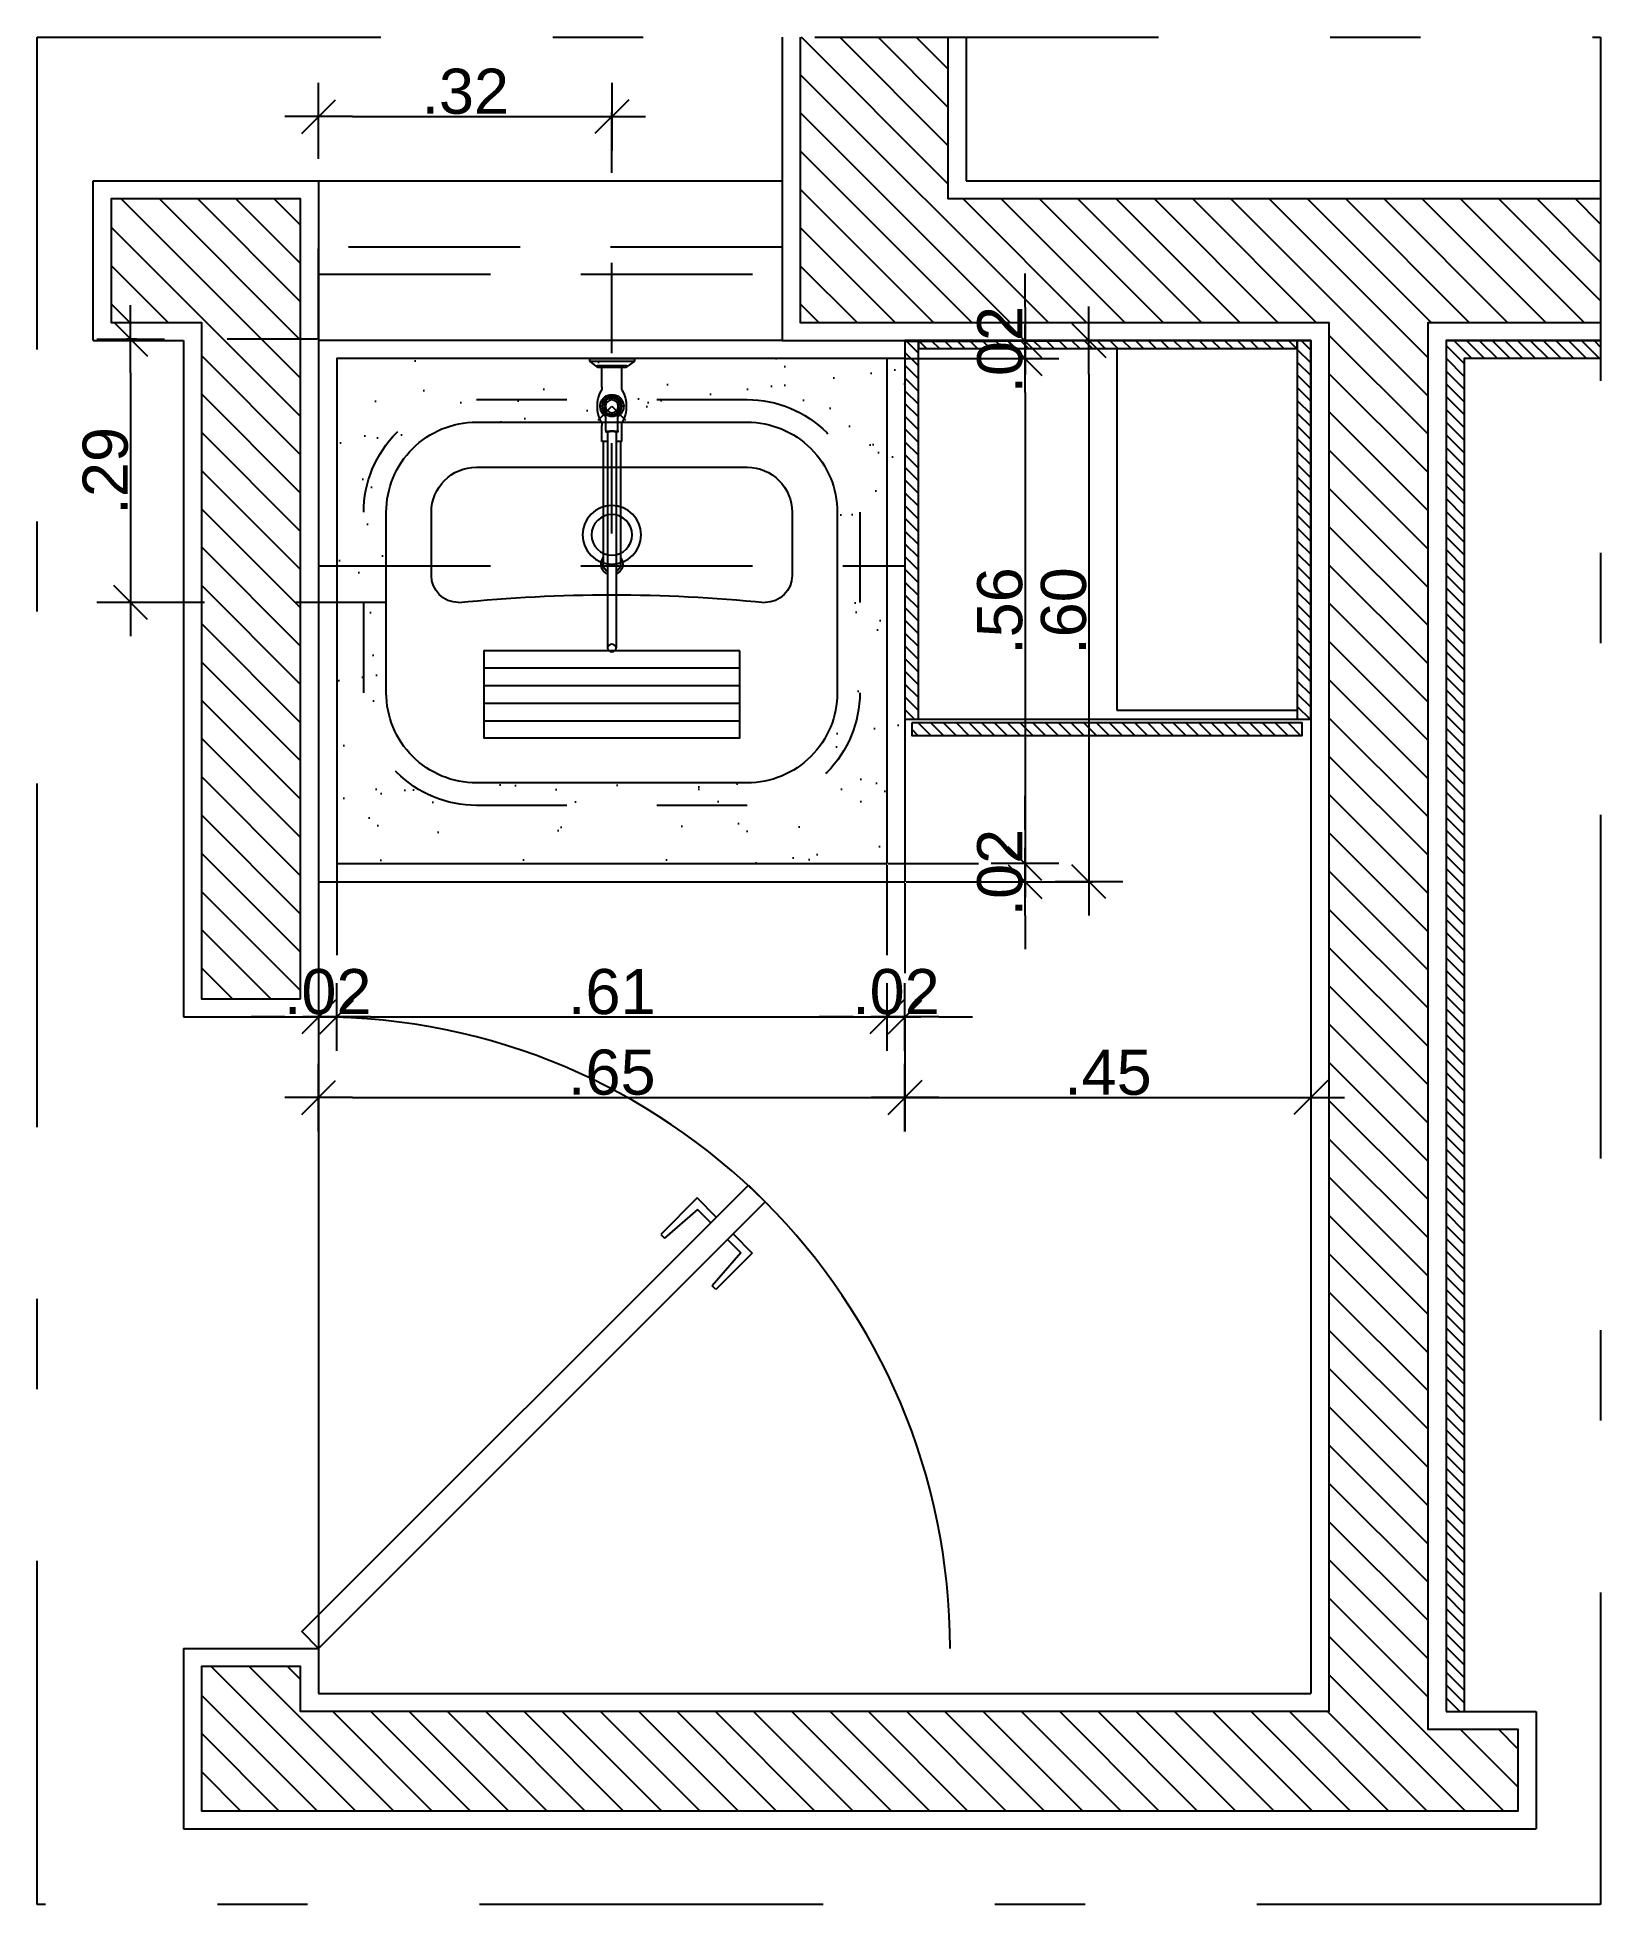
# Model space of a CAD drawing. Header units: millimetres. Extents: x 1999 to 2304, y 1614 to 1800.
# Drawn here: x 2270.857 to 2272.59, y 1631.368 to 1633.439 of the extents above; entities that cross this region are included whole.
import ezdxf

# ---------------------------------------------------------------- set-up
doc = ezdxf.new("R2010")
doc.units = ezdxf.units.MM
doc.header["$LTSCALE"] = 0.03
doc.header["$PDMODE"] = 34
doc.linetypes.add('DASHDOT', pattern=[25.4, 12.7, -6.35, 0, -6.35])
doc.linetypes.add('HIDDEN', pattern=[9.525, 6.35, -3.175])
for name, color, linetype in [('BANCADAS', 5, 'Continuous'), ('COTA Especificações', 250, 'Continuous'), ('Esquadrias', 3, 'Continuous'), ('Layout', 6, 'Continuous'), ('LOUÇAS E METAIS', 5, 'Continuous'), ('PL1', 1, 'Continuous'), ('PL250', 250, 'Continuous'), ('PL4', 4, 'Continuous'), ('Projeção', 250, 'HIDDEN')]:
    doc.layers.add(name, color=color, linetype=linetype)
doc.styles.get("Standard").update_dxf_attribs({"font": 'arial.ttf'})
doc.dimstyles.new('TICK01', dxfattribs={"dimscale": 0, "dimtxt": 2, "dimasz": 1.5, "dimexe": 0.18, "dimexo": 0.06, "dimgap": 0.09, "dimtad": 1, "dimzin": 4, "dimdsep": 46, "dimtxsty": 'Standard', "dimblk": 'TICK1', "dimcen": 0.09, "dimclrd": 256, "dimclre": 256, "dimclrt": 4, "dimaunit": 1, "dimadec": 0, "dimazin": 0, "dimtfac": 1, "dimtix": 1, "dimtmove": 2, "dimatfit": 3, "dimldrblk": 'TICK1', "dimfxl": 1, "dimtolj": 1, "dimtzin": 12, "dimarcsym": 0})
pattern_1 = [(315, (637.759323, 3669.585616), (0.02121320344, 0.02121320344), [])]
pattern_2 = [(315, (2272.258446, 1632.889912), (0.00707107, 0.00707107), [])]

msp = doc.modelspace()

# ---------------------------------------------------------------- blocks, each defined once
blk = doc.blocks.new('TANQUE TRAMONTINA')
at = {"layer": 'BANCADAS'}
for p, q in [((2221.1813, 1257.807), (2220.8813, 1257.807)), ((2220.8313, 1257.757), (2220.8313, 1257.687)), ((2221.2313, 1257.687), (2221.2313, 1257.757)), ((2220.8894, 1257.5841), (2221.1732, 1257.5841)), ((2220.8894, 1257.5646), (2221.1732, 1257.5646)), ((2220.8894, 1257.5451), (2221.1732, 1257.5451)), ((2220.8894, 1257.5256), (2221.1732, 1257.5256))]:
    blk.add_line(p, q, dxfattribs=at)
blk.add_lwpolyline([(2220.8813, 1257.457), (2221.1813, 1257.457, 0.414214), (2221.2813, 1257.557), (2221.2813, 1257.757, 0.414214), (2221.1813, 1257.857), (2220.8813, 1257.857, 0.414214), (2220.7813, 1257.757), (2220.7813, 1257.557, 0.414214)], format="xyb", close=True, dxfattribs=at)
blk.add_lwpolyline([(2220.8894, 1257.6035), (2221.1732, 1257.6035), (2221.1732, 1257.507), (2220.8894, 1257.507)], close=True, dxfattribs=at)
for radius in [0.0325, 0.0225]:
    blk.add_circle((2221.0313, 1257.732), radius, dxfattribs=at)
for centre, radius, start, end in [((2220.8813, 1257.757), 0.05, 90, 180), ((2221.1813, 1257.757), 0.05, 360, 90), ((2220.8613, 1257.687), 0.03, 180, 270), ((2221.2013, 1257.687), 0.03, 270, 360), ((2221.0313, 1255.9833), 1.6823, 84.2002, 95.7998)]:
    blk.add_arc(centre, radius, start, end, dxfattribs=at)
at = {"layer": 'Layout', "color": 250, "linetype": 'HIDDEN', "ltscale": 0.1}
blk.add_lwpolyline([(2220.8813, 1257.432), (2221.1813, 1257.432, 0.414214), (2221.3063, 1257.557), (2221.3063, 1257.757, 0.414214), (2221.1813, 1257.882), (2220.8813, 1257.882, 0.414214), (2220.7563, 1257.757), (2220.7563, 1257.557, 0.414214)], format="xyb", close=True, dxfattribs=at)
blk = doc.blocks.new('t')
at = {"layer": 'LOUÇAS E METAIS'}
for p, q in [((476.1, -41), (476.1, -47.3)), ((476.1, -41), (494, -41)), ((515.1, -52), (499.9, -36.8)), ((536.2, -41), (558.1, -41)), ((558.1, -36.5), (558.1, -67.5)), ((559.1, -35.5), (560.1, -35.5)), ((565.1, -27), (560.1, -34)), ((560.1, -70), (560.1, -34)), ((560.1, -70), (560.1, -34)), ((560.1, -70), (560.1, -34)), ((560.1, -69.3), (560.1, -34.8)), ((560.1, -35.5), (560.1, -68.5)), ((560.1, -36.2), (560.1, -67.9)), ((560.1, -66), (560.1, -38)), ((565.1, -77), (565.1, -27)), ((568.1, -27), (565.1, -27)), ((568.1, -77), (568.1, -27)), ((486.9, -47.3), (247.2, -47.3)), ((486.9, -56.8), (247.2, -56.8)), ((476.1, -42.5), (340.1, -42.5)), ((476.1, -61.5), (340.1, -61.5)), ((476.1, -56.8), (476.1, -63)), ((487.9, -45.3), (486.9, -45.3)), ((487.9, -58.8), (486.9, -58.8)), ((486.9, -58.8), (486.9, -58.8)), ((487.9, -45.3), (506.4, -45.3)), ((487.9, -58.8), (506.4, -58.8)), ((499.9, -67.3), (515.1, -52)), ((560.1, -61.8), (560.1, -42.3)), ((476.1, -63), (494, -63)), ((536.2, -63), (558.1, -63)), ((559.1, -68.5), (560.1, -68.5)), ((565.1, -77), (560.1, -70)), ((568.1, -77), (565.1, -77))]:
    blk.add_line(p, q, dxfattribs=at)
for radius in [11, 9.11, 7.11]:
    blk.add_circle((515.1, -52), radius, dxfattribs=at)
for centre, radius, start, end in [((340.1, -52), 12, 52.3415, 156.682), ((494, -31), 10, 270, 292.5105), ((515.1, -73.3), 37.3, 62.3826, 117.6174), ((515.1, -52), 13, 211.2807, 148.7193), ((536.2, -31), 10, 247.4895, 270), ((559.1, -36.5), 1, 90, 180), ((340.1, -52), 12, 203.318, 307.6585), ((340.1, -52), 9.5, 90, 150), ((340.1, -52), 9.5, 210, 270), ((494, -73), 10, 67.4895, 90), ((515.1, -30.8), 37.3, 242.3826, 297.6174), ((536.2, -73), 10, 90, 112.5105), ((559.1, -67.5), 1, 180, 270)]:
    blk.add_arc(centre, radius, start, end, dxfattribs=at)
blk.add_ellipse((247.2, -52), major_axis=(0, -4.75), ratio=0.866025, dxfattribs=at)
for major_axis, ratio, start_param, end_param in [((0, 6.75), 0.145907, 2.351393, 7.073385), ((0, -4.75), 0.103175, 0, 3.141593)]:
    blk.add_ellipse((486.9, -52), major_axis=major_axis, ratio=ratio, start_param=start_param, end_param=end_param, dxfattribs=at)
blk = doc.blocks.new('PORTA70E')
at = {"layer": 'Esquadrias'}
for p, q in [((-0.5135, 0.4764), (-0.495, 0.495)), ((-0.0186, -0.0186), (-0.5135, 0.4764)), ((-0.495, 0.495), (0, 0)), ((-0.4594, 0.4594), (-0.4382, 0.4807)), ((-0.4382, 0.4807), (-0.3979, 0.4404)), ((-0.4533, 0.4533), (-0.4385, 0.468)), ((-0.4385, 0.468), (-0.402, 0.4364)), ((-0.478, 0.4409), (-0.4993, 0.4196)), ((-0.3979, 0.4404), (-0.402, 0.4364)), ((-0.4993, 0.4196), (-0.459, 0.3794)), ((-0.4718, 0.4347), (-0.4865, 0.42)), ((-0.4865, 0.42), (-0.4549, 0.3834)), ((-0.459, 0.3794), (-0.4549, 0.3834)), ((0, 0), (-0.0186, -0.0186))]:
    blk.add_line(p, q, dxfattribs=at)
at = {"layer": 'Esquadrias', "color": 250}
blk.add_arc((0, 0), 0.7, 90, 180, dxfattribs=at)
blk = doc.blocks.new('TICK1')
for p, q in [((0, 1), (0, -1)), ((-1, 0), (1, 0)), ((0.5, 0.5), (-0.5, -0.5))]:
    blk.add_line(p, q)
blk = doc.blocks.new('*D663')
at = {"layer": 'COTA Especificações', "linetype": 'HIDDEN', "lineweight": -2, "ltscale": 0.1, "transparency": 16777216}
for p, q in [((2271.8202, 1633.0825), (2271.9564, 1633.0825)), ((2271.8002, 1632.5225), (2271.9564, 1632.5225))]:
    blk.add_line(p, q, dxfattribs=at)
at = {"layer": 'COTA Especificações', "lineweight": -2, "ltscale": 0.1, "transparency": 16777216}
blk.add_line((2271.9519, 1633.045), (2271.9519, 1632.56), dxfattribs=at)
at = {"layer": 'DEFPOINTS', "color": 0, "ltscale": 0.1, "transparency": 16777216}
for p in [(2271.8187, 1633.0825), (2271.7987, 1632.5225), (2271.9519, 1632.5225)]:
    blk.add_point(p, dxfattribs=at)
at = {"layer": 'COTA Especificações', "lineweight": -2, "ltscale": 0.1, "transparency": 16777216, "xscale": 0.03749999999999998, "yscale": 0.03749999999999998, "zscale": 0.03749999999999998}
for p, rotation in [((2271.9519, 1633.0825), 90), ((2271.9519, 1632.5225), 270)]:
    blk.add_blockref('TICK1', p, dxfattribs=dict(at, rotation=rotation))
at = {"layer": 'COTA Especificações', "color": 4, "ltscale": 0.1, "transparency": 16777216, "insert": (2271.9241, 1632.8025), "char_height": 0.05, "attachment_point": 5, "rotation": 90}
blk.add_mtext('\\A1;.56', dxfattribs=at)
blk = doc.blocks.new('*D664')
at = {"layer": 'COTA Especificações', "lineweight": -2, "ltscale": 0.1, "transparency": 16777216}
for p, q in [((2271.9519, 1632.56), (2271.9519, 1632.5975)), ((2271.9519, 1632.5225), (2271.9519, 1632.5025)), ((2271.9519, 1632.465), (2271.9519, 1632.4275))]:
    blk.add_line(p, q, dxfattribs=at)
at = {"layer": 'COTA Especificações', "linetype": 'HIDDEN', "lineweight": -2, "ltscale": 0.1, "transparency": 16777216}
for p, q in [((2271.8002, 1632.5225), (2271.9564, 1632.5225)), ((2271.8202, 1632.5025), (2271.9564, 1632.5025))]:
    blk.add_line(p, q, dxfattribs=at)
at = {"layer": 'DEFPOINTS', "color": 0, "ltscale": 0.1, "transparency": 16777216}
for p in [(2271.7987, 1632.5225), (2271.8187, 1632.5025), (2271.9519, 1632.5025)]:
    blk.add_point(p, dxfattribs=at)
at = {"layer": 'COTA Especificações', "lineweight": -2, "ltscale": 0.1, "transparency": 16777216, "xscale": 0.03749999999999998, "yscale": 0.03749999999999998, "zscale": 0.03749999999999998}
for p, rotation in [((2271.9519, 1632.5225), 270), ((2271.9519, 1632.5025), 90)]:
    blk.add_blockref('TICK1', p, dxfattribs=dict(at, rotation=rotation))
at = {"layer": 'COTA Especificações', "color": 4, "ltscale": 0.1, "transparency": 16777216, "insert": (2271.9241, 1632.5125), "char_height": 0.05, "attachment_point": 5, "rotation": 90}
blk.add_mtext('\\A1;.02', dxfattribs=at)
blk = doc.blocks.new('*D665')
at = {"layer": 'COTA Especificações', "linetype": 'HIDDEN', "lineweight": -2, "ltscale": 0.1, "transparency": 16777216}
for p, q in [((2271.1887, 1632.521), (2271.1887, 1632.348)), ((2271.1687, 1632.501), (2271.1687, 1632.348))]:
    blk.add_line(p, q, dxfattribs=at)
at = {"layer": 'COTA Especificações', "lineweight": -2, "ltscale": 0.1, "transparency": 16777216}
for p, q in [((2271.1312, 1632.3525), (2271.0937, 1632.3525)), ((2271.1687, 1632.3525), (2271.1887, 1632.3525)), ((2271.2262, 1632.3525), (2271.2637, 1632.3525))]:
    blk.add_line(p, q, dxfattribs=at)
at = {"layer": 'DEFPOINTS', "color": 0, "ltscale": 0.1, "transparency": 16777216}
for p in [(2271.1887, 1632.5225), (2271.1687, 1632.5025), (2271.1887, 1632.3525)]:
    blk.add_point(p, dxfattribs=at)
at = {"layer": 'COTA Especificações', "lineweight": -2, "ltscale": 0.1, "transparency": 16777216, "xscale": 0.03749999999999998, "yscale": 0.03749999999999998, "zscale": 0.03749999999999998}
blk.add_blockref('TICK1', (2271.1687, 1632.3525), dxfattribs=at)
at = {"layer": 'COTA Especificações', "lineweight": -2, "ltscale": 0.1, "transparency": 16777216, "xscale": 0.03749999999999998, "yscale": 0.03749999999999998, "zscale": 0.03749999999999998, "rotation": 180}
blk.add_blockref('TICK1', (2271.1887, 1632.3525), dxfattribs=at)
at = {"layer": 'COTA Especificações', "color": 4, "ltscale": 0.1, "transparency": 16777216, "insert": (2271.1787, 1632.3803), "char_height": 0.05, "attachment_point": 5}
blk.add_mtext('\\A1;.02', dxfattribs=at)
blk = doc.blocks.new('*D666')
at = {"layer": 'COTA Especificações', "linetype": 'HIDDEN', "lineweight": -2, "ltscale": 0.1, "transparency": 16777216}
for p, q in [((2271.1887, 1632.521), (2271.1887, 1632.348)), ((2271.7987, 1632.521), (2271.7987, 1632.348))]:
    blk.add_line(p, q, dxfattribs=at)
at = {"layer": 'COTA Especificações', "lineweight": -2, "ltscale": 0.1, "transparency": 16777216}
blk.add_line((2271.2262, 1632.3525), (2271.7612, 1632.3525), dxfattribs=at)
at = {"layer": 'DEFPOINTS', "color": 0, "ltscale": 0.1, "transparency": 16777216}
for p in [(2271.1887, 1632.5225), (2271.7987, 1632.5225), (2271.7987, 1632.3525)]:
    blk.add_point(p, dxfattribs=at)
at = {"layer": 'COTA Especificações', "lineweight": -2, "ltscale": 0.1, "transparency": 16777216, "xscale": 0.03749999999999998, "yscale": 0.03749999999999998, "zscale": 0.03749999999999998, "rotation": 180}
blk.add_blockref('TICK1', (2271.1887, 1632.3525), dxfattribs=at)
at = {"layer": 'COTA Especificações', "lineweight": -2, "ltscale": 0.1, "transparency": 16777216, "xscale": 0.03749999999999998, "yscale": 0.03749999999999998, "zscale": 0.03749999999999998}
blk.add_blockref('TICK1', (2271.7987, 1632.3525), dxfattribs=at)
at = {"layer": 'COTA Especificações', "color": 4, "ltscale": 0.1, "transparency": 16777216, "insert": (2271.4937, 1632.3803), "char_height": 0.05, "attachment_point": 5}
blk.add_mtext('\\A1;.61', dxfattribs=at)
blk = doc.blocks.new('*D667')
at = {"layer": 'COTA Especificações', "linetype": 'HIDDEN', "lineweight": -2, "ltscale": 0.1, "transparency": 16777216}
for p, q in [((2271.7987, 1632.521), (2271.7987, 1632.348)), ((2271.8187, 1632.501), (2271.8187, 1632.348))]:
    blk.add_line(p, q, dxfattribs=at)
at = {"layer": 'COTA Especificações', "lineweight": -2, "ltscale": 0.1, "transparency": 16777216}
for p, q in [((2271.7612, 1632.3525), (2271.7237, 1632.3525)), ((2271.7987, 1632.3525), (2271.8187, 1632.3525)), ((2271.8562, 1632.3525), (2271.8937, 1632.3525))]:
    blk.add_line(p, q, dxfattribs=at)
at = {"layer": 'DEFPOINTS', "color": 0, "ltscale": 0.1, "transparency": 16777216}
for p in [(2271.7987, 1632.5225), (2271.8187, 1632.5025), (2271.8187, 1632.3525)]:
    blk.add_point(p, dxfattribs=at)
at = {"layer": 'COTA Especificações', "lineweight": -2, "ltscale": 0.1, "transparency": 16777216, "xscale": 0.03749999999999998, "yscale": 0.03749999999999998, "zscale": 0.03749999999999998}
blk.add_blockref('TICK1', (2271.7987, 1632.3525), dxfattribs=at)
at = {"layer": 'COTA Especificações', "lineweight": -2, "ltscale": 0.1, "transparency": 16777216, "xscale": 0.03749999999999998, "yscale": 0.03749999999999998, "zscale": 0.03749999999999998, "rotation": 180}
blk.add_blockref('TICK1', (2271.8187, 1632.3525), dxfattribs=at)
at = {"layer": 'COTA Especificações', "color": 4, "ltscale": 0.1, "transparency": 16777216, "insert": (2271.8087, 1632.3803), "char_height": 0.05, "attachment_point": 5}
blk.add_mtext('\\A1;.02', dxfattribs=at)
blk = doc.blocks.new('*D668')
at = {"layer": 'COTA Especificações', "linetype": 'HIDDEN', "lineweight": -2, "ltscale": 0.1, "transparency": 16777216}
for p, q in [((2271.9534, 1633.1025), (2272.0271, 1633.1025)), ((2271.9534, 1632.5025), (2272.0271, 1632.5025))]:
    blk.add_line(p, q, dxfattribs=at)
at = {"layer": 'COTA Especificações', "lineweight": -2, "ltscale": 0.1, "transparency": 16777216}
blk.add_line((2272.0226, 1633.065), (2272.0226, 1632.54), dxfattribs=at)
at = {"layer": 'DEFPOINTS', "color": 0, "ltscale": 0.1, "transparency": 16777216}
for p in [(2271.9519, 1633.1025), (2271.9519, 1632.5025), (2272.0226, 1632.5025)]:
    blk.add_point(p, dxfattribs=at)
at = {"layer": 'COTA Especificações', "lineweight": -2, "ltscale": 0.1, "transparency": 16777216, "xscale": 0.03749999999999998, "yscale": 0.03749999999999998, "zscale": 0.03749999999999998}
for p, rotation in [((2272.0226, 1633.1025), 90), ((2272.0226, 1632.5025), 270)]:
    blk.add_blockref('TICK1', p, dxfattribs=dict(at, rotation=rotation))
at = {"layer": 'COTA Especificações', "color": 4, "ltscale": 0.1, "transparency": 16777216, "insert": (2271.9948, 1632.8025), "char_height": 0.05, "attachment_point": 5, "rotation": 90}
blk.add_mtext('\\A1;.60', dxfattribs=at)
blk = doc.blocks.new('*D669')
at = {"layer": 'COTA Especificações', "linetype": 'HIDDEN', "lineweight": -2, "ltscale": 0.1, "transparency": 16777216}
for p, q in [((2271.1687, 1632.351), (2271.1687, 1632.2587)), ((2271.8187, 1632.351), (2271.8187, 1632.2587))]:
    blk.add_line(p, q, dxfattribs=at)
at = {"layer": 'COTA Especificações', "lineweight": -2, "ltscale": 0.1, "transparency": 16777216}
blk.add_line((2271.2062, 1632.2632), (2271.7812, 1632.2632), dxfattribs=at)
at = {"layer": 'DEFPOINTS', "color": 0, "ltscale": 0.1, "transparency": 16777216}
for p in [(2271.1687, 1632.3525), (2271.8187, 1632.3525), (2271.8187, 1632.2632)]:
    blk.add_point(p, dxfattribs=at)
at = {"layer": 'COTA Especificações', "lineweight": -2, "ltscale": 0.1, "transparency": 16777216, "xscale": 0.03749999999999998, "yscale": 0.03749999999999998, "zscale": 0.03749999999999998, "rotation": 180}
blk.add_blockref('TICK1', (2271.1687, 1632.2632), dxfattribs=at)
at = {"layer": 'COTA Especificações', "lineweight": -2, "ltscale": 0.1, "transparency": 16777216, "xscale": 0.03749999999999998, "yscale": 0.03749999999999998, "zscale": 0.03749999999999998}
blk.add_blockref('TICK1', (2271.8187, 1632.2632), dxfattribs=at)
at = {"layer": 'COTA Especificações', "color": 4, "ltscale": 0.1, "transparency": 16777216, "insert": (2271.4937, 1632.291), "char_height": 0.05, "attachment_point": 5}
blk.add_mtext('\\A1;.65', dxfattribs=at)
blk = doc.blocks.new('*D691')
at = {"layer": 'COTA Especificações', "linetype": 'HIDDEN', "lineweight": -2, "ltscale": 0.1, "transparency": 16777216}
for p, q in [((2271.8187, 1632.351), (2271.8187, 1632.2587)), ((2272.2687, 1632.351), (2272.2687, 1632.2587))]:
    blk.add_line(p, q, dxfattribs=at)
at = {"layer": 'COTA Especificações', "lineweight": -2, "ltscale": 0.1, "transparency": 16777216}
blk.add_line((2271.8562, 1632.2632), (2272.2312, 1632.2632), dxfattribs=at)
at = {"layer": 'DEFPOINTS', "color": 0, "ltscale": 0.1, "transparency": 16777216}
for p in [(2271.8187, 1632.3525), (2272.2687, 1632.3525), (2272.2687, 1632.2632)]:
    blk.add_point(p, dxfattribs=at)
at = {"layer": 'COTA Especificações', "lineweight": -2, "ltscale": 0.1, "transparency": 16777216, "xscale": 0.03749999999999998, "yscale": 0.03749999999999998, "zscale": 0.03749999999999998, "rotation": 180}
blk.add_blockref('TICK1', (2271.8187, 1632.2632), dxfattribs=at)
at = {"layer": 'COTA Especificações', "lineweight": -2, "ltscale": 0.1, "transparency": 16777216, "xscale": 0.03749999999999998, "yscale": 0.03749999999999998, "zscale": 0.03749999999999998}
blk.add_blockref('TICK1', (2272.2687, 1632.2632), dxfattribs=at)
at = {"layer": 'COTA Especificações', "color": 4, "ltscale": 0.1, "transparency": 16777216, "insert": (2272.0437, 1632.2909), "char_height": 0.05, "attachment_point": 5}
blk.add_mtext('\\A1;.45', dxfattribs=at)
blk = doc.blocks.new('*D692')
at = {"layer": 'COTA Especificações', "lineweight": -2, "ltscale": 0.1, "transparency": 16777216}
for p, q in [((2271.9519, 1633.1394), (2271.9519, 1633.1769)), ((2271.9519, 1633.0825), (2271.9519, 1633.1019)), ((2271.9519, 1633.045), (2271.9519, 1633.0075))]:
    blk.add_line(p, q, dxfattribs=at)
at = {"layer": 'COTA Especificações', "linetype": 'HIDDEN', "lineweight": -2, "ltscale": 0.1, "transparency": 16777216}
for p, q in [((2271.8202, 1633.1019), (2271.9564, 1633.1019)), ((2271.8202, 1633.0825), (2271.9564, 1633.0825))]:
    blk.add_line(p, q, dxfattribs=at)
at = {"layer": 'DEFPOINTS', "color": 0, "ltscale": 0.1, "transparency": 16777216}
for p in [(2271.8187, 1633.1019), (2271.9519, 1633.1019), (2271.8187, 1633.0825)]:
    blk.add_point(p, dxfattribs=at)
at = {"layer": 'COTA Especificações', "lineweight": -2, "ltscale": 0.1, "transparency": 16777216, "xscale": 0.03749999999999998, "yscale": 0.03749999999999998, "zscale": 0.03749999999999998}
for p, rotation in [((2271.9519, 1633.1019), 270), ((2271.9519, 1633.0825), 90)]:
    blk.add_blockref('TICK1', p, dxfattribs=dict(at, rotation=rotation))
at = {"layer": 'COTA Especificações', "color": 4, "ltscale": 0.1, "transparency": 16777216, "insert": (2271.9241, 1633.0922), "char_height": 0.05, "attachment_point": 5, "rotation": 90}
blk.add_mtext('\\A1;.02', dxfattribs=at)
blk = doc.blocks.new('*D728')
at = {"layer": 'COTA Especificações', "linetype": 'HIDDEN', "lineweight": -2, "ltscale": 0.1, "transparency": 16777216}
for p, q in [((2271.1687, 1633.104), (2271.1687, 1633.3552)), ((2271.4937, 1632.8885), (2271.4937, 1633.3552))]:
    blk.add_line(p, q, dxfattribs=at)
at = {"layer": 'COTA Especificações', "lineweight": -2, "ltscale": 0.1, "transparency": 16777216}
blk.add_line((2271.2062, 1633.3507), (2271.4562, 1633.3507), dxfattribs=at)
at = {"layer": 'DEFPOINTS', "color": 0, "ltscale": 0.1, "transparency": 16777216}
for p in [(2271.4937, 1633.3507), (2271.1687, 1633.1025), (2271.4937, 1632.887)]:
    blk.add_point(p, dxfattribs=at)
at = {"layer": 'COTA Especificações', "lineweight": -2, "ltscale": 0.1, "transparency": 16777216, "xscale": 0.03749999999999998, "yscale": 0.03749999999999998, "zscale": 0.03749999999999998, "rotation": 180}
blk.add_blockref('TICK1', (2271.1687, 1633.3507), dxfattribs=at)
at = {"layer": 'COTA Especificações', "lineweight": -2, "ltscale": 0.1, "transparency": 16777216, "xscale": 0.03749999999999998, "yscale": 0.03749999999999998, "zscale": 0.03749999999999998}
blk.add_blockref('TICK1', (2271.4937, 1633.3507), dxfattribs=at)
at = {"layer": 'COTA Especificações', "color": 4, "ltscale": 0.1, "transparency": 16777216, "insert": (2271.3312, 1633.3785), "char_height": 0.05, "attachment_point": 5}
blk.add_mtext('\\A1;.32', dxfattribs=at)
blk = doc.blocks.new('*D729')
at = {"layer": 'COTA Especificações', "linetype": 'HIDDEN', "lineweight": -2, "ltscale": 0.1, "transparency": 16777216}
for p, q in [((2271.1672, 1633.104), (2270.9557, 1633.104)), ((2271.2422, 1632.812), (2270.9557, 1632.812))]:
    blk.add_line(p, q, dxfattribs=at)
at = {"layer": 'COTA Especificações', "lineweight": -2, "ltscale": 0.1, "transparency": 16777216}
blk.add_line((2270.9602, 1633.0665), (2270.9602, 1632.8495), dxfattribs=at)
at = {"layer": 'DEFPOINTS', "color": 0, "ltscale": 0.1, "transparency": 16777216}
for p in [(2271.1687, 1633.104), (2270.9602, 1632.812), (2271.2437, 1632.812)]:
    blk.add_point(p, dxfattribs=at)
at = {"layer": 'COTA Especificações', "lineweight": -2, "ltscale": 0.1, "transparency": 16777216, "xscale": 0.03749999999999998, "yscale": 0.03749999999999998, "zscale": 0.03749999999999998}
for p, rotation in [((2270.9602, 1633.104), 90), ((2270.9602, 1632.812), 270)]:
    blk.add_blockref('TICK1', p, dxfattribs=dict(at, rotation=rotation))
at = {"layer": 'COTA Especificações', "color": 4, "ltscale": 0.1, "transparency": 16777216, "insert": (2270.9324, 1632.958), "char_height": 0.05, "attachment_point": 5, "rotation": 90}
blk.add_mtext('\\A1;.29', dxfattribs=at)

# ---------------------------------------------------------------- dimensions: what is measured, and where the dimension line sits
at = {"layer": 'COTA Especificações', "ltscale": 0.1}
for base, p1, p2, picture, middle in [((2271.493722, 1633.350725), (2271.168723, 1633.102519), (2271.493722, 1632.887002), '*D728', (2271.331223, 1633.378521)), ((2271.1887, 1632.3525), (2271.1687, 1632.5025), (2271.1887, 1632.5225), '*D665', (2271.1787, 1632.3803)), ((2271.7987, 1632.3525), (2271.1887, 1632.5225), (2271.7987, 1632.5225), '*D666', (2271.4937, 1632.3803)), ((2271.8187, 1632.3525), (2271.7987, 1632.5225), (2271.8187, 1632.5025), '*D667', (2271.8087, 1632.3803)), ((2271.8187, 1632.2632), (2271.1687, 1632.3525), (2271.8187, 1632.3525), '*D669', (2271.4937, 1632.291)), ((2272.2687, 1632.2632), (2271.8187, 1632.3525), (2272.2687, 1632.3525), '*D691', (2272.0437, 1632.2909))]:
    dim = msp.add_linear_dim(base=base, p1=p1, p2=p2, dimstyle='TICK01', override={"dimscale": 0.025}, dxfattribs=at)
    dim.commit()
    dim.dimension.update_dxf_attribs({"geometry": picture, "text_midpoint": middle})
for base, p1, p2, picture, middle in [((2271.9519, 1633.1019), (2271.8187, 1633.0825), (2271.8187, 1633.1019), '*D692', (2271.9241, 1633.0922)), ((2270.9602, 1632.812), (2271.1687, 1633.104), (2271.2437, 1632.812), '*D729', (2270.9324, 1632.958)), ((2272.0226, 1632.5025), (2271.9519, 1633.1025), (2271.9519, 1632.5025), '*D668', (2271.9948, 1632.8025)), ((2271.9519, 1632.5225), (2271.8187, 1633.0825), (2271.7987, 1632.5225), '*D663', (2271.9241, 1632.8025)), ((2271.9519, 1632.5025), (2271.7987, 1632.5225), (2271.8187, 1632.5025), '*D664', (2271.9241, 1632.5125))]:
    dim = msp.add_linear_dim(base=base, p1=p1, p2=p2, angle=90, dimstyle='TICK01', override={"dimscale": 0.025}, dxfattribs=at)
    dim.commit()
    dim.dimension.update_dxf_attribs({"geometry": picture, "text_midpoint": middle})

# ---------------------------------------------------------------- hatches: boundary and pattern name
at = {"layer": 'BANCADAS'}
h = msp.add_hatch(dxfattribs=at)
h.set_pattern_fill('AR-SAND', color=251, scale=0.002, angle=180)
h.set_pattern_definition([(217.5, (637.75932, 3669.585616), (0.0032000626, -0.0978826475), [0, -0.077216, 0, -0.08636, 0, -0.08255]), (187.5, (637.75932, 3669.58562), (-0.0899046566, -0.14336502), [0, -0.041656, 0, -0.069596, 0, -0.02667]), (147.5, (637.82181, 3669.58562), (-0.158198474, -0.000287437), [0, -0.0254, 0, -0.09144, 0, -0.11938]), (137.5, (637.82181, 3669.58562), (-0.1527112905, -0.044585865), [0, -0.0127, 0, -0.059944, 0, -0.06858])])
h.paths.add_polyline_path([(2271.7987, 1632.5225), (2271.7987, 1632.8525), (2271.7437, 1632.8525), (2271.7437, 1632.712, -0.414214), (2271.6437, 1632.612), (2271.3437, 1632.612, -0.414214), (2271.2437, 1632.712), (2271.2437, 1632.8525), (2271.1887, 1632.8525), (2271.1887, 1632.5225)])
h.paths.add_polyline_path([(2271.8187, 1632.5025), (2271.8187, 1632.8525), (2271.7987, 1632.8525), (2271.7987, 1632.5225)])
h.paths.add_polyline_path([(2271.7987, 1632.8525), (2271.7987, 1633.0825), (2271.1887, 1633.0825), (2271.1887, 1632.8525), (2271.2437, 1632.8525), (2271.2437, 1632.912, -0.414214), (2271.3437, 1633.012), (2271.6437, 1633.012, -0.414214), (2271.7437, 1632.912), (2271.7437, 1632.8525)])
h.paths.add_polyline_path([(2271.8187, 1632.8525), (2271.8187, 1633.0825), (2271.7987, 1633.0825), (2271.7987, 1632.8525)])
at = {"layer": 'Layout', "ltscale": 5}
h = msp.add_hatch(dxfattribs=at)
h.set_pattern_fill('_USER', color=252, scale=0.01, angle=-45, pattern_type=0)
h.set_pattern_definition(pattern_2)
h.paths.add_polyline_path([(2272.2537, 1633.0935), (2272.2537, 1633.1025), (2271.8337, 1633.1025), (2271.8337, 1633.0935)])
h.paths.add_polyline_path([(2271.8337, 1632.6825), (2271.8337, 1633.1025), (2271.8187, 1633.1025), (2271.8187, 1632.6825)])
h = msp.add_hatch(dxfattribs=at)
h.set_pattern_fill('_USER', color=252, scale=0.01, angle=-45, pattern_type=0)
h.set_pattern_definition(pattern_2)
h.paths.add_polyline_path([(2272.2687, 1632.6825), (2272.2687, 1633.1025), (2272.2537, 1633.1025), (2272.2537, 1632.6825)])
at = {"layer": 'Layout', "ltscale": 0.2}
h = msp.add_hatch(dxfattribs=at)
h.set_pattern_fill('_USER', color=252, scale=0.01, angle=-45, pattern_type=0)
h.set_pattern_definition([(315, (508.364752, 4163.357564), (0.007071067812, 0.007071067812), [])])
h.paths.add_polyline_path([(2272.59, 1633.0825), (2272.59, 1633.1025), (2272.4187, 1633.1025), (2272.4187, 1631.5825), (2272.4387, 1631.5825), (2272.4387, 1633.0825)])
at = {"layer": 'Layout', "ltscale": 5}
h = msp.add_hatch(dxfattribs=at)
h.set_pattern_fill('_USER', color=252, scale=0.01, angle=-45, pattern_type=0)
h.set_pattern_definition([(315, (2272.258446, 1632.889912), (0.00707107, 0.00707107), [])])
h.paths.add_polyline_path([(2272.2591, 1632.6647), (2272.2591, 1632.6787), (2271.8262, 1632.6787), (2271.8262, 1632.6647)])
at = {"layer": 'PL1'}
h = msp.add_hatch(dxfattribs=at)
h.set_pattern_fill('_USER', color=251, scale=0.03, angle=-45, pattern_type=0)
h.set_pattern_definition(pattern_1)
h.paths.add_polyline_path([(2271.8667, 1633.4386), (2271.7027, 1633.4386), (2271.7027, 1633.1225), (2272.2887, 1633.1225), (2272.2887, 1631.5825), (2271.1487, 1631.5825), (2271.1487, 1631.6325), (2271.0387, 1631.6325), (2271.0387, 1631.4725), (2272.4987, 1631.4725), (2272.4987, 1631.5625), (2272.3987, 1631.5625), (2272.3987, 1633.1225), (2272.59, 1633.1225), (2272.59, 1633.2595), (2271.8667, 1633.2595)])
h = msp.add_hatch(dxfattribs=at)
h.set_pattern_fill('_USER', color=251, scale=0.03, angle=-45, pattern_type=0)
h.set_pattern_definition(pattern_1)
h.paths.add_polyline_path([(2271.0387, 1633.1225), (2271.0387, 1632.3725), (2271.1487, 1632.3725), (2271.1487, 1633.2595), (2270.9387, 1633.2595), (2270.9387, 1633.1225)])

# ---------------------------------------------------------------- linework, layer by layer
at = {"color": 5, "linetype": 'DASHDOT'}
msp.add_lwpolyline([(2272.59, 1633.4386), (2272.59, 1631.3684), (2270.8568, 1631.3684), (2270.8568, 1633.4386)], close=True, dxfattribs=at)
at = {"layer": 'BANCADAS', "color": 5}
for p, q in [((2271.8187, 1633.1019), (2271.8187, 1632.5025)), ((2271.1687, 1632.5025), (2271.1887, 1632.5025)), ((2271.1887, 1632.5025), (2271.8187, 1632.5025))]:
    msp.add_line(p, q, dxfattribs=at)
at = {"layer": 'BANCADAS', "color": 250}
for p in [(2271.7987, 1633.0825), (2271.1887, 1632.5225)]:
    msp.add_line(p, (2271.7987, 1632.5225), dxfattribs=at)
at = {"layer": 'BANCADAS', "color": 5}
msp.add_lwpolyline([(2271.8187, 1633.0825), (2271.1887, 1633.0825), (2271.1887, 1632.5025)], dxfattribs=at)
at = {"layer": 'Esquadrias', "linetype": 'HIDDEN'}
for p, q in [((2271.6827, 1633.206), (2271.1687, 1633.206)), ((2271.1687, 1633.176), (2271.6827, 1633.176))]:
    msp.add_line(p, q, dxfattribs=at)
at = {"layer": 'Esquadrias'}
for points in [[(2272.59, 1633.1025), (2272.4187, 1633.1025), (2272.4187, 1631.5825)], [(2272.59, 1633.0825), (2272.4387, 1633.0825), (2272.4387, 1631.5825)]]:
    msp.add_lwpolyline(points, dxfattribs=at)
at = {"layer": 'Layout', "color": 4, "ltscale": 5}
for p, q in [((2272.0537, 1633.0935), (2272.0537, 1632.6925)), ((2272.0537, 1632.6925), (2272.2537, 1632.6925))]:
    msp.add_line(p, q, dxfattribs=at)
at = {"layer": 'Layout', "linetype": 'HIDDEN'}
msp.add_line((2271.1687, 1632.8525), (2271.8187, 1632.8525), dxfattribs=at)
at = {"layer": 'Layout', "ltscale": 5}
msp.add_line((2271.8332, 1632.6825), (2272.2537, 1632.6825), dxfattribs=at)
at = {"layer": 'Layout', "color": 3, "ltscale": 5}
for points in [[(2271.8187, 1633.1025), (2271.8187, 1632.6825), (2271.8337, 1632.6825), (2271.8337, 1633.1025)], [(2271.8337, 1633.1025), (2271.8337, 1633.0935), (2272.2537, 1633.0935), (2272.2537, 1633.1025)], [(2272.2537, 1633.1025), (2272.2537, 1632.6825), (2272.2687, 1632.6825), (2272.2687, 1633.1025)], [(2271.8262, 1632.6787), (2271.8262, 1632.6647), (2272.2591, 1632.6647), (2272.2591, 1632.6787)]]:
    msp.add_lwpolyline(points, close=True, dxfattribs=at)
at = {"layer": 'PL1'}
for p, q in [((2271.6827, 1633.4386), (2271.6827, 1633.1025)), ((2271.8867, 1633.4386), (2271.8867, 1633.2795)), ((2270.9187, 1633.2795), (2271.1687, 1633.2795)), ((2270.9187, 1633.1025), (2270.9187, 1633.2795)), ((2271.1687, 1633.2795), (2271.1687, 1632.3525)), ((2271.8867, 1633.2795), (2272.59, 1633.2795)), ((2270.9187, 1633.1025), (2271.0187, 1633.1025)), ((2271.0187, 1633.1025), (2271.0187, 1632.3525)), ((2271.6827, 1633.1025), (2272.2687, 1633.1025)), ((2272.2687, 1633.1025), (2272.2687, 1631.6025)), ((2272.4187, 1633.1025), (2272.59, 1633.1025)), ((2272.4187, 1633.1025), (2272.4187, 1631.5825)), ((2271.0187, 1632.3525), (2271.1687, 1632.3525)), ((2271.0187, 1631.6525), (2271.1687, 1631.6525)), ((2271.0187, 1631.6525), (2271.0187, 1631.4525)), ((2271.1687, 1631.6525), (2271.1687, 1631.6025)), ((2271.1687, 1631.6025), (2272.2687, 1631.6025)), ((2272.4187, 1631.5825), (2272.5187, 1631.5825)), ((2272.5187, 1631.5825), (2272.5187, 1631.4525)), ((2271.0187, 1631.4525), (2272.5187, 1631.4525))]:
    msp.add_line(p, q, dxfattribs=at)
at = {"layer": 'PL1', "color": 6}
for points in [[(2271.7027, 1633.4386), (2271.7027, 1633.1225), (2272.2887, 1633.1225), (2272.2887, 1631.5825), (2271.1487, 1631.5825), (2271.1487, 1631.6325), (2271.0387, 1631.6325), (2271.0387, 1631.4725), (2272.4987, 1631.4725), (2272.4987, 1631.5625), (2272.3987, 1631.5625), (2272.3987, 1633.1225), (2272.59, 1633.1225)], [(2272.59, 1633.2595), (2271.8667, 1633.2595), (2271.8667, 1633.4386)]]:
    msp.add_lwpolyline(points, dxfattribs=at)
msp.add_lwpolyline([(2271.1487, 1632.3725), (2271.1487, 1633.2595), (2270.9387, 1633.2595), (2270.9387, 1633.1225), (2271.0387, 1633.1225), (2271.0387, 1632.3725)], close=True, dxfattribs=at)
at = {"layer": 'PL250'}
msp.add_line((2271.1687, 1632.3525), (2271.1687, 1631.6525), dxfattribs=at)
at = {"layer": 'PL4'}
for p, q in [((2271.1687, 1633.2795), (2271.6827, 1633.2795)), ((2271.6827, 1633.1025), (2271.1687, 1633.1025))]:
    msp.add_line(p, q, dxfattribs=at)
at = {"layer": 'Projeção', "linetype": 'DASHDOT', "ltscale": 0.5}
msp.add_line((2271.8867, 1633.4386), (2271.8867, 1633.2795), dxfattribs=at)

# ---------------------------------------------------------------- block references
at = {"layer": 'Esquadrias', "rotation": 270}
msp.add_blockref('PORTA70E', (2271.1687, 1631.6525), dxfattribs=at)
at = {"layer": 'LOUÇAS E METAIS', "xscale": -0.0009999999999763531, "yscale": 0.0009999999999763531, "zscale": 0.0009999999999763531, "rotation": 270}
msp.add_blockref('t', (2271.5458, 1632.5144), dxfattribs=at)
at = {"layer": 'LOUÇAS E METAIS', "xscale": -1}
msp.add_blockref('TANQUE TRAMONTINA', (4492.525, 375.155), dxfattribs=at)

msp.set_redraw_order([(e.dxf.handle, doc.entitydb.next_handle()) for e in msp.query("TEXT MTEXT ATTDEF DIMENSION ARC_DIMENSION")])  # texts and dimensions are drawn at this point

doc.saveas('drawing.dxf')
